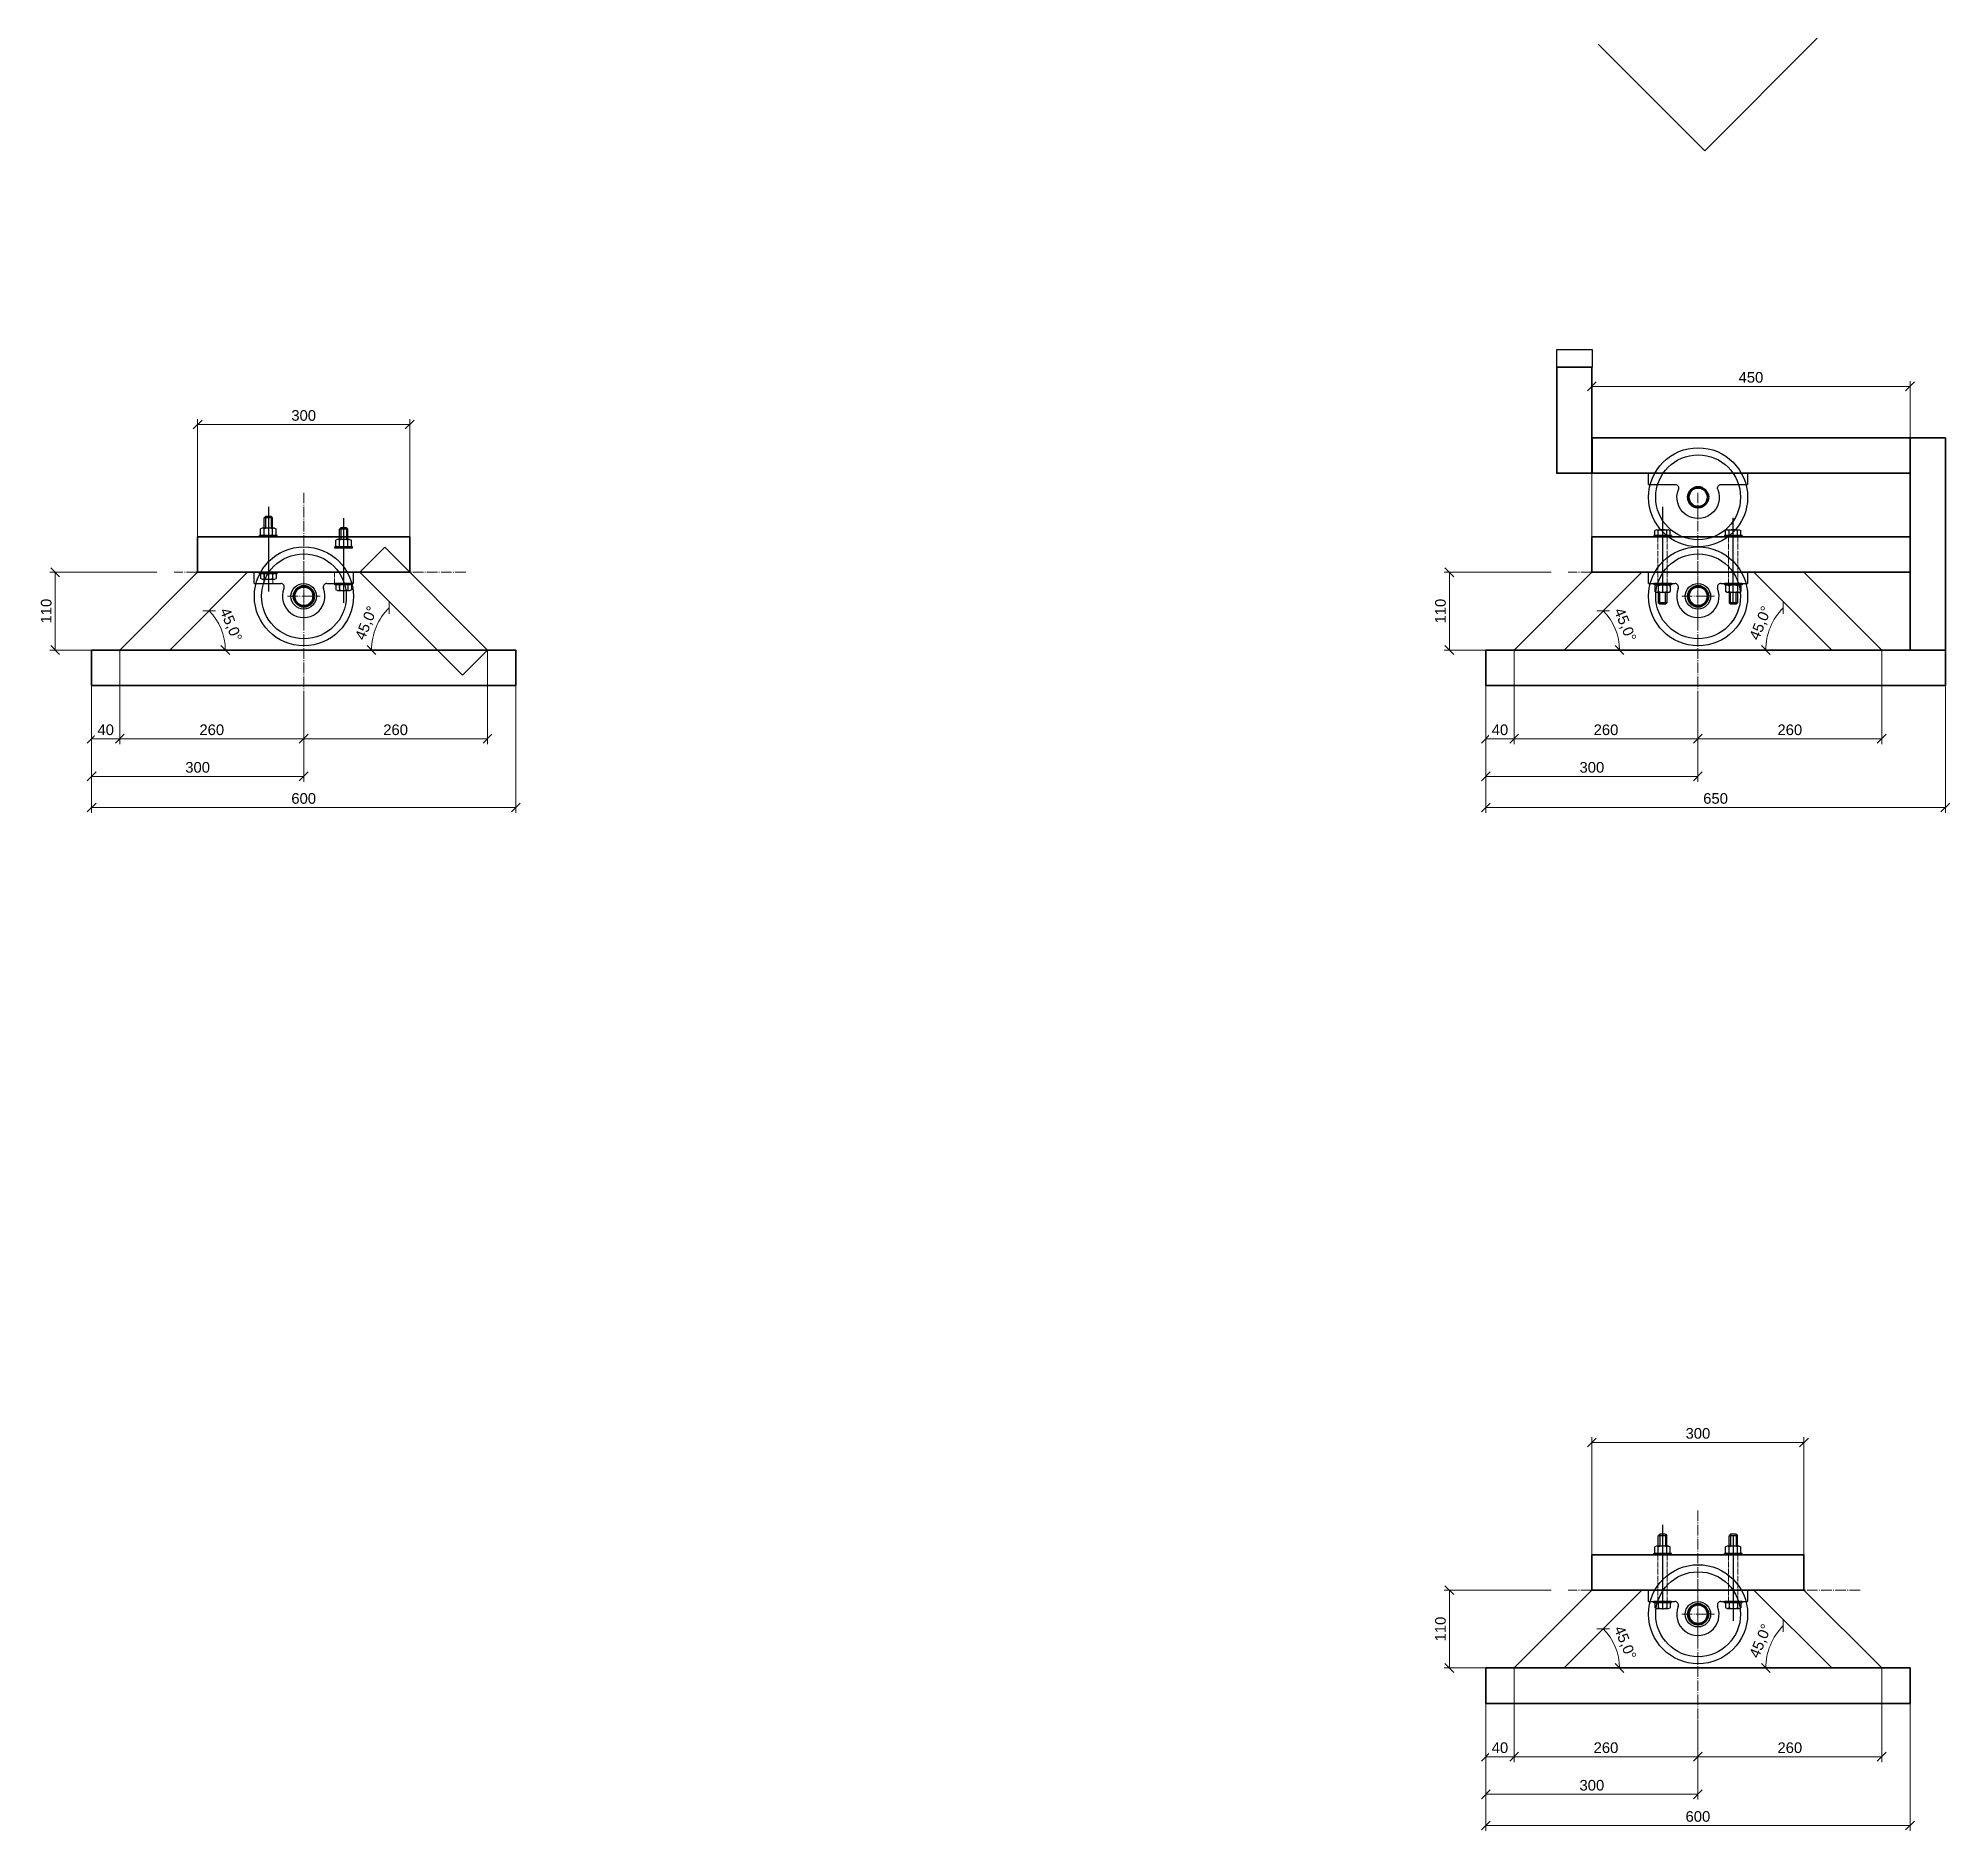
# Model space of a CAD drawing. Header units: millimetres. Extents: x -215307 to 5000, y -206820 to 5000.
# Drawn here: x -193430 to -190726, y -37220 to -34686 of the extents above; entities that cross this region are included whole.
import ezdxf

# ---------------------------------------------------------------- set-up
doc = ezdxf.new("R2010")
doc.units = ezdxf.units.MM
doc.header["$MEASUREMENT"] = 0
doc.header["$PDMODE"] = 3
doc.linetypes.add('ОСЕВАЯ', pattern=[20, 15, -2, 1, -2])
doc.layers.add('01_!!!', color=1, linetype='Continuous', lineweight=60, plot=False)
for name, color, linetype, lineweight in [('01_Dimension', 90, 'Continuous', 15), ('01_Dimension @ 5', 90, 'Continuous', 15), ('01_Оси', 4, 'ОСЕВАЯ', 13), ('02_frame', 160, 'Continuous', 35), ('02_roll', 20, 'Continuous', 30)]:
    doc.layers.add(name, color=color, linetype=linetype, lineweight=lineweight)
for name, color, linetype in [('01_Чертежная', 7, 'Continuous'), ('01_Чертежная @ 5', 7, 'Continuous'), ('БОЛТ', 1, 'Continuous')]:
    doc.layers.add(name, color=color, linetype=linetype)
doc.styles.add('Arial', font='arial.ttf')
doc.dimstyles.new('А-3.0-1', dxfattribs={"dimscale": 0, "dimtxt": 3, "dimasz": 2.5, "dimexe": 1.5, "dimexo": 0, "dimgap": 1, "dimtad": 1, "dimdec": 0, "dimrnd": 1, "dimtxsty": 'Arial', "dimblk": 'OBLIQUE', "dimcen": 3, "dimclrd": 256, "dimclre": 256, "dimadec": 1, "dimazin": 0, "dimtfac": 1, "dimtdec": 0, "dimtmove": 0, "dimatfit": 3, "dimfxl": 1, "dimtfill": 1, "dimlwd": 15, "dimlwe": 15, "dimarcsym": 0})

msp = doc.modelspace()

# ---------------------------------------------------------------- blocks, each defined once
blk = doc.blocks.new('_Oblique')
at = {"color": 0, "linetype": 'ByBlock', "lineweight": -2}
blk.add_line((-0.5, -0.5), (0.5, 0.5), dxfattribs=at)
blk = doc.blocks.new('*D117')
at = {"layer": '01_Dimension', "lineweight": 15, "transparency": 16777216}
for p, q in [((-193354.2, -35600.8), (-193354.2, -35780.9)), ((-192754.2, -35600.8), (-192754.2, -35780.9)), ((-193354.2, -35773.4), (-192754.2, -35773.4))]:
    blk.add_line(p, q, dxfattribs=at)
at = {"layer": 'Defpoints', "color": 0, "transparency": 16777216}
for p in [(-193354.2, -35600.8), (-192754.2, -35600.8), (-192754.2, -35773.4)]:
    blk.add_point(p, dxfattribs=at)
at = {"layer": '01_Dimension', "lineweight": 15, "transparency": 16777216, "xscale": 12.5, "yscale": 12.5, "zscale": 12.5, "rotation": 180}
blk.add_blockref('_Oblique', (-193354.2, -35773.4), dxfattribs=at)
at = {"layer": '01_Dimension', "lineweight": 15, "transparency": 16777216, "xscale": 12.5, "yscale": 12.5, "zscale": 12.5}
blk.add_blockref('_Oblique', (-192754.2, -35773.4), dxfattribs=at)
at = {"layer": '01_Dimension', "color": 0, "transparency": 16777216, "insert": (-193054.2, -35760.7), "char_height": 15, "attachment_point": 5, "style": 'Arial', "bg_fill": 3, "box_fill_scale": 1.25, "bg_fill_color": 256, "bg_fill_true_color": 13158600, "bg_fill_transparency": 0}
blk.add_mtext('600', dxfattribs=at)
blk = doc.blocks.new('*D118')
at = {"layer": '01_Dimension', "lineweight": 15, "transparency": 16777216}
for p, q in [((-193354.2, -35600.8), (-193354.2, -35736.9)), ((-193054.2, -35624.1), (-193054.2, -35736.9)), ((-193054.2, -35729.4), (-193354.2, -35729.4))]:
    blk.add_line(p, q, dxfattribs=at)
at = {"layer": 'Defpoints', "color": 0, "transparency": 16777216}
for p in [(-193354.2, -35600.8), (-193054.2, -35624.1), (-193354.2, -35729.4)]:
    blk.add_point(p, dxfattribs=at)
at = {"layer": '01_Dimension', "lineweight": 15, "transparency": 16777216, "xscale": 12.5, "yscale": 12.5, "zscale": 12.5, "rotation": 180}
blk.add_blockref('_Oblique', (-193354.2, -35729.4), dxfattribs=at)
at = {"layer": '01_Dimension', "lineweight": 15, "transparency": 16777216, "xscale": 12.5, "yscale": 12.5, "zscale": 12.5}
blk.add_blockref('_Oblique', (-193054.2, -35729.4), dxfattribs=at)
at = {"layer": '01_Dimension', "color": 0, "transparency": 16777216, "insert": (-193204.2, -35716.7), "char_height": 15, "attachment_point": 5, "style": 'Arial', "bg_fill": 3, "box_fill_scale": 1.25, "bg_fill_color": 256, "bg_fill_true_color": 13158600, "bg_fill_transparency": 0}
blk.add_mtext('300', dxfattribs=at)
blk = doc.blocks.new('*D115')
at = {"layer": '01_Dimension', "lineweight": 15, "transparency": 16777216}
for p, q in [((-193261.7, -35440.8), (-193413.1, -35440.8)), ((-193405.6, -35550.8), (-193405.6, -35440.8)), ((-193354.2, -35550.8), (-193413.1, -35550.8))]:
    blk.add_line(p, q, dxfattribs=at)
at = {"layer": 'Defpoints', "color": 0, "transparency": 16777216}
for p in [(-193405.6, -35440.8), (-193261.7, -35440.8), (-193354.2, -35550.8)]:
    blk.add_point(p, dxfattribs=at)
at = {"layer": '01_Dimension', "lineweight": 15, "transparency": 16777216, "xscale": 12.5, "yscale": 12.5, "zscale": 12.5}
for p, rotation in [((-193405.6, -35440.8), 90), ((-193405.6, -35550.8), 270)]:
    blk.add_blockref('_Oblique', p, dxfattribs=dict(at, rotation=rotation))
at = {"layer": '01_Dimension', "color": 0, "transparency": 16777216, "insert": (-193418.3, -35495.8), "char_height": 15, "attachment_point": 5, "rotation": 90, "style": 'Arial', "bg_fill": 3, "box_fill_scale": 1.25, "bg_fill_color": 256, "bg_fill_true_color": 13158600, "bg_fill_transparency": 0}
blk.add_mtext('110', dxfattribs=at)
blk = doc.blocks.new('*D116')
at = {"layer": '01_Dimension', "lineweight": 15, "transparency": 16777216}
for p, q in [((-193354.2, -35550.8), (-193354.2, -35683.7)), ((-193314.2, -35550.8), (-193314.2, -35683.7)), ((-193314.2, -35676.2), (-193354.2, -35676.2))]:
    blk.add_line(p, q, dxfattribs=at)
at = {"layer": 'Defpoints', "color": 0, "transparency": 16777216}
for p in [(-193354.2, -35550.8), (-193314.2, -35550.8)]:
    blk.add_point(p, dxfattribs=at)
at = {"layer": '01_Dimension', "lineweight": 15, "transparency": 16777216, "xscale": 12.5, "yscale": 12.5, "zscale": 12.5, "rotation": 180}
blk.add_blockref('_Oblique', (-193354.2, -35676.2), dxfattribs=at)
at = {"layer": '01_Dimension', "lineweight": 15, "transparency": 16777216, "xscale": 12.5, "yscale": 12.5, "zscale": 12.5}
blk.add_blockref('_Oblique', (-193314.2, -35676.2), dxfattribs=at)
at = {"layer": '01_Dimension', "color": 0, "transparency": 16777216, "insert": (-193334.2, -35663.6), "char_height": 15, "attachment_point": 5, "style": 'Arial', "bg_fill": 3, "box_fill_scale": 1.25, "bg_fill_color": 256, "bg_fill_true_color": 13158600, "bg_fill_transparency": 0}
blk.add_mtext('40', dxfattribs=at)
at = {"layer": 'Defpoints', "color": 0, "transparency": 16777216}
blk.add_point((-193354.2, -35676.2), dxfattribs=at)
blk = doc.blocks.new('*D112')
at = {"layer": '01_Dimension', "lineweight": 15, "transparency": 16777216}
for p, q in [((-193314.2, -35550.8), (-193314.2, -35683.7)), ((-193054.2, -35624.1), (-193054.2, -35683.7)), ((-193054.2, -35676.2), (-193314.2, -35676.2))]:
    blk.add_line(p, q, dxfattribs=at)
at = {"layer": 'Defpoints', "color": 0, "transparency": 16777216}
for p in [(-193314.2, -35550.8), (-193054.2, -35624.1), (-193314.2, -35676.2)]:
    blk.add_point(p, dxfattribs=at)
at = {"layer": '01_Dimension', "lineweight": 15, "transparency": 16777216, "xscale": 12.5, "yscale": 12.5, "zscale": 12.5, "rotation": 180}
blk.add_blockref('_Oblique', (-193314.2, -35676.2), dxfattribs=at)
at = {"layer": '01_Dimension', "lineweight": 15, "transparency": 16777216, "xscale": 12.5, "yscale": 12.5, "zscale": 12.5}
blk.add_blockref('_Oblique', (-193054.2, -35676.2), dxfattribs=at)
at = {"layer": '01_Dimension', "color": 0, "transparency": 16777216, "insert": (-193184.2, -35663.6), "char_height": 15, "attachment_point": 5, "style": 'Arial', "bg_fill": 3, "box_fill_scale": 1.25, "bg_fill_color": 256, "bg_fill_true_color": 13158600, "bg_fill_transparency": 0}
blk.add_mtext('260', dxfattribs=at)
blk = doc.blocks.new('*D113')
at = {"layer": '01_Чертежная', "lineweight": 15, "transparency": 16777216}
blk.add_arc((-193243.5, -35550.8), 78.4, 0, 45, dxfattribs=at)
at = {"layer": 'Defpoints', "color": 0, "transparency": 16777216}
for p in [(-193133.5, -35440.8), (-193358.5, -35550.8), (-193243.5, -35550.8), (-192758.5, -35550.8)]:
    blk.add_point(p, dxfattribs=at)
at = {"layer": '01_Чертежная', "lineweight": 15, "transparency": 16777216, "xscale": 12.5, "yscale": 12.5, "zscale": 12.5}
for p, rotation in [((-193188, -35495.4), 135.0000000000009), ((-193165, -35550.8), 270.0000000000019)]:
    blk.add_blockref('_Oblique', p, dxfattribs=dict(at, rotation=rotation))
at = {"layer": '01_Чертежная', "color": 0, "transparency": 16777216, "insert": (-193158.1, -35515.4), "char_height": 15, "attachment_point": 5, "rotation": 292.5, "style": 'Arial', "bg_fill": 3, "box_fill_scale": 1.25, "bg_fill_color": 256, "bg_fill_true_color": 13158600, "bg_fill_transparency": 0}
blk.add_mtext('45,0°', dxfattribs=at)
at = {"layer": 'Defpoints', "color": 0, "transparency": 16777216}
blk.add_point((-193167.7, -35530.5), dxfattribs=at)
blk = doc.blocks.new('*D114')
at = {"layer": '01_Чертежная', "lineweight": 15, "transparency": 16777216}
blk.add_arc((-192873.5, -35550.8), 84.7, 135, 180, dxfattribs=at)
at = {"layer": 'Defpoints', "color": 0, "transparency": 16777216}
for p in [(-192983.5, -35440.8), (-193358.5, -35550.8), (-192873.5, -35550.8), (-192758.5, -35550.8)]:
    blk.add_point(p, dxfattribs=at)
at = {"layer": '01_Чертежная', "lineweight": 15, "transparency": 16777216, "xscale": 12.5, "yscale": 12.5, "zscale": 12.5}
for p, rotation in [((-192933.4, -35490.9), 45.00000000000168), ((-192958.2, -35550.8), 270.0000000000004)]:
    blk.add_blockref('_Oblique', p, dxfattribs=dict(at, rotation=rotation))
at = {"layer": '01_Чертежная', "color": 0, "transparency": 16777216, "insert": (-192964.7, -35513), "char_height": 15, "attachment_point": 5, "rotation": 67.5, "style": 'Arial', "bg_fill": 3, "box_fill_scale": 1.25, "bg_fill_color": 256, "bg_fill_true_color": 13158600, "bg_fill_transparency": 0}
blk.add_mtext('45,0°', dxfattribs=at)
at = {"layer": 'Defpoints', "color": 0, "transparency": 16777216}
blk.add_point((-192946.8, -35508.4), dxfattribs=at)
blk = doc.blocks.new('*D110')
at = {"layer": '01_Чертежная', "lineweight": 15, "transparency": 16777216}
for p, q in [((-193204.2, -35390.8), (-193204.2, -35224.3)), ((-192904.2, -35390.8), (-192904.2, -35224.3)), ((-193204.2, -35231.8), (-192904.2, -35231.8))]:
    blk.add_line(p, q, dxfattribs=at)
at = {"layer": 'Defpoints', "color": 0, "transparency": 16777216}
for p in [(-192904.2, -35231.8), (-193204.2, -35390.8), (-192904.2, -35390.8)]:
    blk.add_point(p, dxfattribs=at)
at = {"layer": '01_Чертежная', "lineweight": 15, "transparency": 16777216, "xscale": 12.5, "yscale": 12.5, "zscale": 12.5, "rotation": 180}
blk.add_blockref('_Oblique', (-193204.2, -35231.8), dxfattribs=at)
at = {"layer": '01_Чертежная', "lineweight": 15, "transparency": 16777216, "xscale": 12.5, "yscale": 12.5, "zscale": 12.5}
blk.add_blockref('_Oblique', (-192904.2, -35231.8), dxfattribs=at)
at = {"layer": '01_Чертежная', "color": 0, "transparency": 16777216, "insert": (-193054.2, -35219.2), "char_height": 15, "attachment_point": 5, "style": 'Arial', "bg_fill": 3, "box_fill_scale": 1.25, "bg_fill_color": 256, "bg_fill_true_color": 13158600, "bg_fill_transparency": 0}
blk.add_mtext('300', dxfattribs=at)
blk = doc.blocks.new('*D111')
at = {"layer": '01_Чертежная', "lineweight": 15, "transparency": 16777216}
for p, q in [((-192794.2, -35550.8), (-192794.2, -35683.7)), ((-193054.2, -35624.1), (-193054.2, -35683.7)), ((-193054.2, -35676.2), (-192794.2, -35676.2))]:
    blk.add_line(p, q, dxfattribs=at)
at = {"layer": 'Defpoints', "color": 0, "transparency": 16777216}
for p in [(-192794.2, -35550.8), (-193054.2, -35624.1), (-192794.2, -35676.2)]:
    blk.add_point(p, dxfattribs=at)
at = {"layer": '01_Чертежная', "lineweight": 15, "transparency": 16777216, "xscale": 12.5, "yscale": 12.5, "zscale": 12.5, "rotation": 180}
blk.add_blockref('_Oblique', (-193054.2, -35676.2), dxfattribs=at)
at = {"layer": '01_Чертежная', "lineweight": 15, "transparency": 16777216, "xscale": 12.5, "yscale": 12.5, "zscale": 12.5}
blk.add_blockref('_Oblique', (-192794.2, -35676.2), dxfattribs=at)
at = {"layer": '01_Чертежная', "color": 0, "transparency": 16777216, "insert": (-192924.2, -35663.6), "char_height": 15, "attachment_point": 5, "style": 'Arial', "bg_fill": 3, "box_fill_scale": 1.25, "bg_fill_color": 256, "bg_fill_true_color": 13158600, "bg_fill_transparency": 0}
blk.add_mtext('260', dxfattribs=at)
blk = doc.blocks.new('*D100')
at = {"layer": '01_Dimension', "lineweight": 15}
for p, q in [((-191382.2, -35600.8), (-191382.2, -35780.9)), ((-190732.2, -35600.8), (-190732.2, -35780.9)), ((-191382.2, -35773.4), (-190732.2, -35773.4))]:
    blk.add_line(p, q, dxfattribs=at)
at = {"layer": 'Defpoints', "color": 0}
for p in [(-191382.2, -35600.8), (-190732.2, -35600.8), (-190732.2, -35773.4)]:
    blk.add_point(p, dxfattribs=at)
at = {"layer": '01_Dimension', "lineweight": 15, "xscale": 12.5, "yscale": 12.5, "zscale": 12.5, "rotation": 180}
blk.add_blockref('_Oblique', (-191382.2, -35773.4), dxfattribs=at)
at = {"layer": '01_Dimension', "lineweight": 15, "xscale": 12.5, "yscale": 12.5, "zscale": 12.5}
blk.add_blockref('_Oblique', (-190732.2, -35773.4), dxfattribs=at)
at = {"layer": '01_Dimension', "color": 0, "insert": (-191057.2, -35760.7), "char_height": 15, "attachment_point": 5, "style": 'Arial', "bg_fill": 3, "box_fill_scale": 1.25, "bg_fill_color": 256, "bg_fill_true_color": 13158600, "bg_fill_transparency": 0}
blk.add_mtext('650', dxfattribs=at)
blk = doc.blocks.new('*D101')
at = {"layer": '01_Dimension', "lineweight": 15, "transparency": 16777216}
for p, q in [((-191382.2, -35600.8), (-191382.2, -35736.9)), ((-191082.2, -35624.1), (-191082.2, -35736.9)), ((-191082.2, -35729.4), (-191382.2, -35729.4))]:
    blk.add_line(p, q, dxfattribs=at)
at = {"layer": 'Defpoints', "color": 0, "transparency": 16777216}
for p in [(-191382.2, -35600.8), (-191082.2, -35624.1), (-191382.2, -35729.4)]:
    blk.add_point(p, dxfattribs=at)
at = {"layer": '01_Dimension', "lineweight": 15, "transparency": 16777216, "xscale": 12.5, "yscale": 12.5, "zscale": 12.5, "rotation": 180}
blk.add_blockref('_Oblique', (-191382.2, -35729.4), dxfattribs=at)
at = {"layer": '01_Dimension', "lineweight": 15, "transparency": 16777216, "xscale": 12.5, "yscale": 12.5, "zscale": 12.5}
blk.add_blockref('_Oblique', (-191082.2, -35729.4), dxfattribs=at)
at = {"layer": '01_Dimension', "color": 0, "transparency": 16777216, "insert": (-191232.2, -35716.7), "char_height": 15, "attachment_point": 5, "style": 'Arial', "bg_fill": 3, "box_fill_scale": 1.25, "bg_fill_color": 256, "bg_fill_true_color": 13158600, "bg_fill_transparency": 0}
blk.add_mtext('300', dxfattribs=at)
blk = doc.blocks.new('*D102')
at = {"layer": '01_Dimension', "lineweight": 15, "transparency": 16777216}
for p, q in [((-191289.8, -35440.8), (-191441.2, -35440.8)), ((-191433.7, -35550.8), (-191433.7, -35440.8)), ((-191382.2, -35550.8), (-191441.2, -35550.8))]:
    blk.add_line(p, q, dxfattribs=at)
at = {"layer": 'Defpoints', "color": 0, "transparency": 16777216}
for p in [(-191433.7, -35440.8), (-191289.8, -35440.8), (-191382.2, -35550.8)]:
    blk.add_point(p, dxfattribs=at)
at = {"layer": '01_Dimension', "lineweight": 15, "transparency": 16777216, "xscale": 12.5, "yscale": 12.5, "zscale": 12.5}
for p, rotation in [((-191433.7, -35440.8), 90), ((-191433.7, -35550.8), 270)]:
    blk.add_blockref('_Oblique', p, dxfattribs=dict(at, rotation=rotation))
at = {"layer": '01_Dimension', "color": 0, "transparency": 16777216, "insert": (-191446.3, -35495.8), "char_height": 15, "attachment_point": 5, "rotation": 90, "style": 'Arial', "bg_fill": 3, "box_fill_scale": 1.25, "bg_fill_color": 256, "bg_fill_true_color": 13158600, "bg_fill_transparency": 0}
blk.add_mtext('110', dxfattribs=at)
blk = doc.blocks.new('*D103')
at = {"layer": '01_Dimension', "lineweight": 15, "transparency": 16777216}
for p, q in [((-191382.2, -35550.8), (-191382.2, -35683.7)), ((-191342.2, -35550.8), (-191342.2, -35683.7)), ((-191342.2, -35676.2), (-191382.2, -35676.2))]:
    blk.add_line(p, q, dxfattribs=at)
at = {"layer": 'Defpoints', "color": 0, "transparency": 16777216}
for p in [(-191382.2, -35550.8), (-191342.2, -35550.8)]:
    blk.add_point(p, dxfattribs=at)
at = {"layer": '01_Dimension', "lineweight": 15, "transparency": 16777216, "xscale": 12.5, "yscale": 12.5, "zscale": 12.5, "rotation": 180}
blk.add_blockref('_Oblique', (-191382.2, -35676.2), dxfattribs=at)
at = {"layer": '01_Dimension', "lineweight": 15, "transparency": 16777216, "xscale": 12.5, "yscale": 12.5, "zscale": 12.5}
blk.add_blockref('_Oblique', (-191342.2, -35676.2), dxfattribs=at)
at = {"layer": '01_Dimension', "color": 0, "transparency": 16777216, "insert": (-191362.2, -35663.6), "char_height": 15, "attachment_point": 5, "style": 'Arial', "bg_fill": 3, "box_fill_scale": 1.25, "bg_fill_color": 256, "bg_fill_true_color": 13158600, "bg_fill_transparency": 0}
blk.add_mtext('40', dxfattribs=at)
at = {"layer": 'Defpoints', "color": 0, "transparency": 16777216}
blk.add_point((-191382.2, -35676.2), dxfattribs=at)
blk = doc.blocks.new('*D104')
at = {"layer": '01_Dimension', "lineweight": 15, "transparency": 16777216}
for p, q in [((-191342.2, -35550.8), (-191342.2, -35683.7)), ((-191082.2, -35624.1), (-191082.2, -35683.7)), ((-191082.2, -35676.2), (-191342.2, -35676.2))]:
    blk.add_line(p, q, dxfattribs=at)
at = {"layer": 'Defpoints', "color": 0, "transparency": 16777216}
for p in [(-191342.2, -35550.8), (-191082.2, -35624.1), (-191342.2, -35676.2)]:
    blk.add_point(p, dxfattribs=at)
at = {"layer": '01_Dimension', "lineweight": 15, "transparency": 16777216, "xscale": 12.5, "yscale": 12.5, "zscale": 12.5, "rotation": 180}
blk.add_blockref('_Oblique', (-191342.2, -35676.2), dxfattribs=at)
at = {"layer": '01_Dimension', "lineweight": 15, "transparency": 16777216, "xscale": 12.5, "yscale": 12.5, "zscale": 12.5}
blk.add_blockref('_Oblique', (-191082.2, -35676.2), dxfattribs=at)
at = {"layer": '01_Dimension', "color": 0, "transparency": 16777216, "insert": (-191212.2, -35663.6), "char_height": 15, "attachment_point": 5, "style": 'Arial', "bg_fill": 3, "box_fill_scale": 1.25, "bg_fill_color": 256, "bg_fill_true_color": 13158600, "bg_fill_transparency": 0}
blk.add_mtext('260', dxfattribs=at)
blk = doc.blocks.new('*D105')
at = {"layer": '01_Dimension', "lineweight": 15}
blk.add_arc((-191271.5, -35550.8), 78.4, 360, 45, dxfattribs=at)
at = {"layer": 'Defpoints', "color": 0}
for p in [(-191161.5, -35440.8), (-191386.5, -35550.8), (-191271.5, -35550.8), (-190736.5, -35550.8)]:
    blk.add_point(p, dxfattribs=at)
at = {"layer": '01_Dimension', "lineweight": 15, "xscale": 12.5, "yscale": 12.5, "zscale": 12.5}
for p, rotation in [((-191216.1, -35495.4), 135.0000000000049), ((-191193.1, -35550.8), 269.9999999999985)]:
    blk.add_blockref('_Oblique', p, dxfattribs=dict(at, rotation=rotation))
at = {"layer": '01_Dimension', "color": 0, "insert": (-191186.1, -35515.4), "char_height": 15, "attachment_point": 5, "rotation": 292.5, "style": 'Arial', "bg_fill": 3, "box_fill_scale": 1.25, "bg_fill_color": 256, "bg_fill_true_color": 13158600, "bg_fill_transparency": 0}
blk.add_mtext('45,0°', dxfattribs=at)
at = {"layer": 'Defpoints', "color": 0}
blk.add_point((-191195.8, -35530.5), dxfattribs=at)
blk = doc.blocks.new('*D106')
at = {"layer": '01_Dimension', "lineweight": 15}
blk.add_arc((-190901.5, -35550.8), 84.7, 135, 180, dxfattribs=at)
at = {"layer": 'Defpoints', "color": 0}
for p in [(-191011.5, -35440.8), (-191386.5, -35550.8), (-190901.5, -35550.8), (-190736.5, -35550.8)]:
    blk.add_point(p, dxfattribs=at)
at = {"layer": '01_Dimension', "lineweight": 15, "xscale": 12.5, "yscale": 12.5, "zscale": 12.5}
for p, rotation in [((-190961.4, -35490.9), 44.99999999999679), ((-190986.2, -35550.8), 270.0000000000004)]:
    blk.add_blockref('_Oblique', p, dxfattribs=dict(at, rotation=rotation))
at = {"layer": '01_Dimension', "color": 0, "insert": (-190992.7, -35513), "char_height": 15, "attachment_point": 5, "rotation": 67.5, "style": 'Arial', "bg_fill": 3, "box_fill_scale": 1.25, "bg_fill_color": 256, "bg_fill_true_color": 13158600, "bg_fill_transparency": 0}
blk.add_mtext('45,0°', dxfattribs=at)
at = {"layer": 'Defpoints', "color": 0}
blk.add_point((-190974.9, -35508.4), dxfattribs=at)
blk = doc.blocks.new('*D107')
at = {"layer": '01_Чертежная', "lineweight": 15}
for p, q in [((-191232.2, -35390.8), (-191232.2, -35170.5)), ((-190782.2, -35390.8), (-190782.2, -35170.5)), ((-191232.2, -35178), (-190782.2, -35178))]:
    blk.add_line(p, q, dxfattribs=at)
at = {"layer": 'Defpoints', "color": 0}
for p in [(-190782.2, -35178), (-191232.2, -35390.8), (-190782.2, -35390.8)]:
    blk.add_point(p, dxfattribs=at)
at = {"layer": '01_Чертежная', "lineweight": 15, "xscale": 12.5, "yscale": 12.5, "zscale": 12.5, "rotation": 180}
blk.add_blockref('_Oblique', (-191232.2, -35178), dxfattribs=at)
at = {"layer": '01_Чертежная', "lineweight": 15, "xscale": 12.5, "yscale": 12.5, "zscale": 12.5}
blk.add_blockref('_Oblique', (-190782.2, -35178), dxfattribs=at)
at = {"layer": '01_Чертежная', "color": 0, "insert": (-191007.2, -35165.3), "char_height": 15, "attachment_point": 5, "style": 'Arial', "bg_fill": 3, "box_fill_scale": 1.25, "bg_fill_color": 256, "bg_fill_true_color": 13158600, "bg_fill_transparency": 0}
blk.add_mtext('450', dxfattribs=at)
blk = doc.blocks.new('*D108')
at = {"layer": '01_Dimension', "lineweight": 15}
for p, q in [((-190822.2, -35550.8), (-190822.2, -35683.7)), ((-191082.2, -35624.1), (-191082.2, -35683.7)), ((-191082.2, -35676.2), (-190822.2, -35676.2))]:
    blk.add_line(p, q, dxfattribs=at)
at = {"layer": 'Defpoints', "color": 0}
for p in [(-190822.2, -35550.8), (-191082.2, -35624.1), (-190822.2, -35676.2)]:
    blk.add_point(p, dxfattribs=at)
at = {"layer": '01_Dimension', "lineweight": 15, "xscale": 12.5, "yscale": 12.5, "zscale": 12.5, "rotation": 180}
blk.add_blockref('_Oblique', (-191082.2, -35676.2), dxfattribs=at)
at = {"layer": '01_Dimension', "lineweight": 15, "xscale": 12.5, "yscale": 12.5, "zscale": 12.5}
blk.add_blockref('_Oblique', (-190822.2, -35676.2), dxfattribs=at)
at = {"layer": '01_Dimension', "color": 0, "insert": (-190952.2, -35663.6), "char_height": 15, "attachment_point": 5, "style": 'Arial', "bg_fill": 3, "box_fill_scale": 1.25, "bg_fill_color": 256, "bg_fill_true_color": 13158600, "bg_fill_transparency": 0}
blk.add_mtext('260', dxfattribs=at)
blk = doc.blocks.new('*D140')
at = {"layer": '01_Dimension', "lineweight": 15}
for p, q in [((-191382.2, -37040), (-191382.2, -37220.1)), ((-190782.2, -37040), (-190782.2, -37220.1)), ((-191382.2, -37212.6), (-190782.2, -37212.6))]:
    blk.add_line(p, q, dxfattribs=at)
at = {"layer": 'Defpoints', "color": 0}
for p in [(-191382.2, -37040), (-190782.2, -37040), (-190782.2, -37212.6)]:
    blk.add_point(p, dxfattribs=at)
at = {"layer": '01_Dimension', "lineweight": 15, "xscale": 12.5, "yscale": 12.5, "zscale": 12.5, "rotation": 180}
blk.add_blockref('_Oblique', (-191382.2, -37212.6), dxfattribs=at)
at = {"layer": '01_Dimension', "lineweight": 15, "xscale": 12.5, "yscale": 12.5, "zscale": 12.5}
blk.add_blockref('_Oblique', (-190782.2, -37212.6), dxfattribs=at)
at = {"layer": '01_Dimension', "color": 0, "insert": (-191082.2, -37200), "char_height": 15, "attachment_point": 5, "style": 'Arial', "bg_fill": 3, "box_fill_scale": 1.25, "bg_fill_color": 256, "bg_fill_true_color": 13158600, "bg_fill_transparency": 0}
blk.add_mtext('600', dxfattribs=at)
blk = doc.blocks.new('*D141')
at = {"layer": '01_Dimension', "lineweight": 15}
for p, q in [((-191382.2, -37040), (-191382.2, -37176.1)), ((-191082.2, -37063.3), (-191082.2, -37176.1)), ((-191082.2, -37168.6), (-191382.2, -37168.6))]:
    blk.add_line(p, q, dxfattribs=at)
at = {"layer": 'Defpoints', "color": 0}
for p in [(-191382.2, -37040), (-191082.2, -37063.3), (-191382.2, -37168.6)]:
    blk.add_point(p, dxfattribs=at)
at = {"layer": '01_Dimension', "lineweight": 15, "xscale": 12.5, "yscale": 12.5, "zscale": 12.5, "rotation": 180}
blk.add_blockref('_Oblique', (-191382.2, -37168.6), dxfattribs=at)
at = {"layer": '01_Dimension', "lineweight": 15, "xscale": 12.5, "yscale": 12.5, "zscale": 12.5}
blk.add_blockref('_Oblique', (-191082.2, -37168.6), dxfattribs=at)
at = {"layer": '01_Dimension', "color": 0, "insert": (-191232.2, -37155.9), "char_height": 15, "attachment_point": 5, "style": 'Arial', "bg_fill": 3, "box_fill_scale": 1.25, "bg_fill_color": 256, "bg_fill_true_color": 13158600, "bg_fill_transparency": 0}
blk.add_mtext('300', dxfattribs=at)
blk = doc.blocks.new('*D142')
at = {"layer": '01_Dimension', "lineweight": 15}
for p, q in [((-191289.8, -36880), (-191441.2, -36880)), ((-191433.7, -36990), (-191433.7, -36880)), ((-191382.2, -36990), (-191441.2, -36990))]:
    blk.add_line(p, q, dxfattribs=at)
at = {"layer": 'Defpoints', "color": 0}
for p in [(-191433.7, -36880), (-191289.8, -36880), (-191382.2, -36990)]:
    blk.add_point(p, dxfattribs=at)
at = {"layer": '01_Dimension', "lineweight": 15, "xscale": 12.5, "yscale": 12.5, "zscale": 12.5}
for p, rotation in [((-191433.7, -36880), 90), ((-191433.7, -36990), 270)]:
    blk.add_blockref('_Oblique', p, dxfattribs=dict(at, rotation=rotation))
at = {"layer": '01_Dimension', "color": 0, "insert": (-191446.3, -36935), "char_height": 15, "attachment_point": 5, "rotation": 90, "style": 'Arial', "bg_fill": 3, "box_fill_scale": 1.25, "bg_fill_color": 256, "bg_fill_true_color": 13158600, "bg_fill_transparency": 0}
blk.add_mtext('110', dxfattribs=at)
blk = doc.blocks.new('*D143')
at = {"layer": '01_Dimension', "lineweight": 15}
for p, q in [((-191382.2, -36990), (-191382.2, -37123)), ((-191342.2, -36990), (-191342.2, -37123)), ((-191342.2, -37115.5), (-191382.2, -37115.5))]:
    blk.add_line(p, q, dxfattribs=at)
at = {"layer": 'Defpoints', "color": 0}
for p in [(-191382.2, -36990), (-191342.2, -36990)]:
    blk.add_point(p, dxfattribs=at)
at = {"layer": '01_Dimension', "lineweight": 15, "xscale": 12.5, "yscale": 12.5, "zscale": 12.5, "rotation": 180}
blk.add_blockref('_Oblique', (-191382.2, -37115.5), dxfattribs=at)
at = {"layer": '01_Dimension', "lineweight": 15, "xscale": 12.5, "yscale": 12.5, "zscale": 12.5}
blk.add_blockref('_Oblique', (-191342.2, -37115.5), dxfattribs=at)
at = {"layer": '01_Dimension', "color": 0, "insert": (-191362.2, -37102.8), "char_height": 15, "attachment_point": 5, "style": 'Arial', "bg_fill": 3, "box_fill_scale": 1.25, "bg_fill_color": 256, "bg_fill_true_color": 13158600, "bg_fill_transparency": 0}
blk.add_mtext('40', dxfattribs=at)
at = {"layer": 'Defpoints', "color": 0}
blk.add_point((-191382.2, -37115.5), dxfattribs=at)
blk = doc.blocks.new('*D144')
at = {"layer": '01_Dimension', "lineweight": 15}
for p, q in [((-191342.2, -36990), (-191342.2, -37123)), ((-191082.2, -37063.3), (-191082.2, -37123)), ((-191082.2, -37115.5), (-191342.2, -37115.5))]:
    blk.add_line(p, q, dxfattribs=at)
at = {"layer": 'Defpoints', "color": 0}
for p in [(-191342.2, -36990), (-191082.2, -37063.3), (-191342.2, -37115.5)]:
    blk.add_point(p, dxfattribs=at)
at = {"layer": '01_Dimension', "lineweight": 15, "xscale": 12.5, "yscale": 12.5, "zscale": 12.5, "rotation": 180}
blk.add_blockref('_Oblique', (-191342.2, -37115.5), dxfattribs=at)
at = {"layer": '01_Dimension', "lineweight": 15, "xscale": 12.5, "yscale": 12.5, "zscale": 12.5}
blk.add_blockref('_Oblique', (-191082.2, -37115.5), dxfattribs=at)
at = {"layer": '01_Dimension', "color": 0, "insert": (-191212.2, -37102.8), "char_height": 15, "attachment_point": 5, "style": 'Arial', "bg_fill": 3, "box_fill_scale": 1.25, "bg_fill_color": 256, "bg_fill_true_color": 13158600, "bg_fill_transparency": 0}
blk.add_mtext('260', dxfattribs=at)
blk = doc.blocks.new('*D145')
at = {"layer": '01_Чертежная', "lineweight": 15}
blk.add_arc((-191271.5, -36990), 78.4, 360, 45, dxfattribs=at)
at = {"layer": 'Defpoints', "color": 0}
for p in [(-191161.5, -36880), (-191386.5, -36990), (-191271.5, -36990), (-190786.5, -36990)]:
    blk.add_point(p, dxfattribs=at)
at = {"layer": '01_Чертежная', "lineweight": 15, "xscale": 12.5, "yscale": 12.5, "zscale": 12.5}
for p, rotation in [((-191216.1, -36934.6), 134.9999999999999), ((-191193.1, -36990), 269.9999999999983)]:
    blk.add_blockref('_Oblique', p, dxfattribs=dict(at, rotation=rotation))
at = {"layer": '01_Чертежная', "color": 0, "insert": (-191186.1, -36954.7), "char_height": 15, "attachment_point": 5, "rotation": 292.5, "style": 'Arial', "bg_fill": 3, "box_fill_scale": 1.25, "bg_fill_color": 256, "bg_fill_true_color": 13158600, "bg_fill_transparency": 0}
blk.add_mtext('45,0°', dxfattribs=at)
at = {"layer": 'Defpoints', "color": 0}
blk.add_point((-191195.8, -36969.7), dxfattribs=at)
blk = doc.blocks.new('*D146')
at = {"layer": '01_Чертежная', "lineweight": 15}
blk.add_arc((-190901.5, -36990), 84.7, 135, 180, dxfattribs=at)
at = {"layer": 'Defpoints', "color": 0}
for p in [(-191011.5, -36880), (-191386.5, -36990), (-190901.5, -36990), (-190786.5, -36990)]:
    blk.add_point(p, dxfattribs=at)
at = {"layer": '01_Чертежная', "lineweight": 15, "xscale": 12.5, "yscale": 12.5, "zscale": 12.5}
for p, rotation in [((-190961.4, -36930.1), 44.99999999999761), ((-190986.2, -36990), 270.0000000000021)]:
    blk.add_blockref('_Oblique', p, dxfattribs=dict(at, rotation=rotation))
at = {"layer": '01_Чертежная', "color": 0, "insert": (-190992.7, -36952.2), "char_height": 15, "attachment_point": 5, "rotation": 67.5, "style": 'Arial', "bg_fill": 3, "box_fill_scale": 1.25, "bg_fill_color": 256, "bg_fill_true_color": 13158600, "bg_fill_transparency": 0}
blk.add_mtext('45,0°', dxfattribs=at)
at = {"layer": 'Defpoints', "color": 0}
blk.add_point((-190974.9, -36947.7), dxfattribs=at)
blk = doc.blocks.new('*D147')
at = {"layer": '01_Чертежная', "lineweight": 15}
for p, q in [((-191232.2, -36830), (-191232.2, -36663.6)), ((-191232.2, -36671.1), (-190932.2, -36671.1)), ((-190932.2, -36830), (-190932.2, -36663.6))]:
    blk.add_line(p, q, dxfattribs=at)
at = {"layer": 'Defpoints', "color": 0}
for p in [(-190932.2, -36671.1), (-191232.2, -36830), (-190932.2, -36830)]:
    blk.add_point(p, dxfattribs=at)
at = {"layer": '01_Чертежная', "lineweight": 15, "xscale": 12.5, "yscale": 12.5, "zscale": 12.5, "rotation": 180}
blk.add_blockref('_Oblique', (-191232.2, -36671.1), dxfattribs=at)
at = {"layer": '01_Чертежная', "lineweight": 15, "xscale": 12.5, "yscale": 12.5, "zscale": 12.5}
blk.add_blockref('_Oblique', (-190932.2, -36671.1), dxfattribs=at)
at = {"layer": '01_Чертежная', "color": 0, "insert": (-191082.2, -36658.4), "char_height": 15, "attachment_point": 5, "style": 'Arial', "bg_fill": 3, "box_fill_scale": 1.25, "bg_fill_color": 256, "bg_fill_true_color": 13158600, "bg_fill_transparency": 0}
blk.add_mtext('300', dxfattribs=at)
blk = doc.blocks.new('*D148')
at = {"layer": '01_Чертежная', "lineweight": 15}
for p, q in [((-190822.2, -36990), (-190822.2, -37123)), ((-191082.2, -37063.3), (-191082.2, -37123)), ((-191082.2, -37115.5), (-190822.2, -37115.5))]:
    blk.add_line(p, q, dxfattribs=at)
at = {"layer": 'Defpoints', "color": 0}
for p in [(-190822.2, -36990), (-191082.2, -37063.3), (-190822.2, -37115.5)]:
    blk.add_point(p, dxfattribs=at)
at = {"layer": '01_Чертежная', "lineweight": 15, "xscale": 12.5, "yscale": 12.5, "zscale": 12.5, "rotation": 180}
blk.add_blockref('_Oblique', (-191082.2, -37115.5), dxfattribs=at)
at = {"layer": '01_Чертежная', "lineweight": 15, "xscale": 12.5, "yscale": 12.5, "zscale": 12.5}
blk.add_blockref('_Oblique', (-190822.2, -37115.5), dxfattribs=at)
at = {"layer": '01_Чертежная', "color": 0, "insert": (-190952.2, -37102.8), "char_height": 15, "attachment_point": 5, "style": 'Arial', "bg_fill": 3, "box_fill_scale": 1.25, "bg_fill_color": 256, "bg_fill_true_color": 13158600, "bg_fill_transparency": 0}
blk.add_mtext('260', dxfattribs=at)
blk = doc.blocks.new('опорный подшип_01')
at = {"layer": '01_Чертежная', "color": 2}
for p, q in [((-70, 16), (-70, 0)), ((-70, 16), (-32.6, 16)), ((-70, 0), (70, 0)), ((-27.8, 22.9), (-28, 22.9)), ((27.8, 22.9), (28, 22.9)), ((32.6, 16), (70, 16)), ((70, 0), (70, 16))]:
    blk.add_line(p, q, dxfattribs=at)
blk.add_circle((0, 34), 14, dxfattribs=at)
for centre, radius, start, end in [((0, 34), 30, 338.1851, 201.8149), ((-32.6, 21), 5.04, 270, 22.3391), ((32.6, 21), 5.04, 157.6609, 270)]:
    blk.add_arc(centre, radius, start, end, dxfattribs=at)

# ---------------------------------------------------------------- dimensions: what is measured, and where the dimension line sits
at = {"layer": '01_Dimension @ 5'}
for base, p1, p2, picture, middle in [((-192754.2, -35773.4), (-193354.2, -35600.8), (-192754.2, -35600.8), '*D117', (-193054.2, -35760.7)), ((-190732.2, -35773.4), (-191382.2, -35600.8), (-190732.2, -35600.8), '*D100', (-191057.2, -35760.7)), ((-190782.2, -37212.6), (-191382.2, -37040), (-190782.2, -37040), '*D140', (-191082.2, -37200))]:
    dim = msp.add_linear_dim(base=base, p1=p1, p2=p2, dimstyle='А-3.0-1', override={"dimscale": 5, "dimtix": 0, "dimtofl": 1, "dimtmove": 0, "dimatfit": 3}, dxfattribs=at)
    dim.commit()
    dim.dimension.update_dxf_attribs({"geometry": picture, "text_midpoint": middle})

# ---------------------------------------------------------------- linework, layer by layer
at = {"layer": '01_!!!'}
for centre in [(-193053.9, -35474.8), (-191081.9, -35474.8), (-191081.9, -36914)]:
    msp.add_circle(centre, 14, dxfattribs=at)
at = {"layer": '01_Оси'}
for p, q in [((-192824.9, -35440.8), (-193237.4, -35440.8)), ((-190852.9, -35440.8), (-191265.5, -35440.8)), ((-190852.9, -36880), (-191265.5, -36880))]:
    msp.add_line(p, q, dxfattribs=at)
at = {"layer": '01_Чертежная', "color": 5}
for p, q in [((-191072.4, -34845), (-190913.3, -34685.8)), ((-191223.1, -34694.3), (-191072.4, -34845))]:
    msp.add_line(p, q, dxfattribs=at)
at = {"layer": '02_frame'}
for p, q in [((-192794.2, -35550.8), (-192939.5, -35405.5)), ((-193314.2, -35550.8), (-193204.2, -35440.8)), ((-193243.5, -35550.8), (-193133.5, -35440.8)), ((-192829.5, -35586.2), (-192974.9, -35440.8)), ((-191342.2, -35550.8), (-191232.2, -35440.8)), ((-191271.5, -35550.8), (-191161.5, -35440.8)), ((-190892.9, -35550.8), (-191002.9, -35440.8)), ((-190822.2, -35550.8), (-190932.2, -35440.8)), ((-191342.2, -36990), (-191232.2, -36880)), ((-191271.5, -36990), (-191161.5, -36880)), ((-190892.9, -36990), (-191002.9, -36880)), ((-190822.2, -36990), (-190932.2, -36880))]:
    msp.add_line(p, q, dxfattribs=at)
for points in [[(-193204.2, -35440.8), (-192904.2, -35440.8), (-192904.2, -35390.8), (-193204.2, -35390.8)], [(-191232.2, -35440.8), (-190782.2, -35440.8), (-190782.2, -35390.8), (-191232.2, -35390.8)], [(-191232.2, -36880), (-190932.2, -36880), (-190932.2, -36830), (-191232.2, -36830)]]:
    msp.add_lwpolyline(points, close=True, dxfattribs=at)
at = {"layer": '02_roll'}
for centre, radius in [((-193053.9, -35474.8), 70), ((-193053.9, -35474.8), 60), ((-191081.9, -35474.8), 70), ((-191081.9, -35474.8), 60), ((-191081.9, -36914), 70), ((-191081.9, -36914), 60)]:
    msp.add_circle(centre, radius, dxfattribs=at)
at = {"layer": 'БОЛТ'}
for p, q in [((-192985.2, -35404.8), (-193010.2, -35404.8)), ((-193010.2, -35406.8), (-193010.2, -35404.8)), ((-192985.2, -35406.8), (-193010.2, -35406.8)), ((-193006.2, -35404.8), (-193003.7, -35404.8)), ((-192989.2, -35404.8), (-192991.7, -35404.8)), ((-192985.2, -35406.8), (-192985.2, -35404.8))]:
    msp.add_line(p, q, dxfattribs=at)

msp.set_redraw_order([(e.dxf.handle, doc.entitydb.next_handle()) for e in msp.query("TEXT MTEXT ATTDEF DIMENSION ARC_DIMENSION")])  # texts and dimensions are drawn at this point

# ---------------------------------------------------------------- next in the draw order: dimensions: what is measured, and where the dimension line sits
at = {"layer": '01_Dimension @ 5'}
for base, p1, p2, picture, middle in [((-193354.2, -35729.4), (-193054.2, -35624.1), (-193354.2, -35600.8), '*D118', (-193204.2, -35716.7)), ((-191382.2, -35729.4), (-191082.2, -35624.1), (-191382.2, -35600.8), '*D101', (-191232.2, -35716.7)), ((-191382.2, -37168.6), (-191082.2, -37063.3), (-191382.2, -37040), '*D141', (-191232.2, -37155.9))]:
    dim = msp.add_linear_dim(base=base, p1=p1, p2=p2, dimstyle='А-3.0-1', override={"dimscale": 5, "dimtix": 0, "dimtofl": 1, "dimtmove": 0, "dimatfit": 3}, dxfattribs=at)
    dim.commit()
    dim.dimension.update_dxf_attribs({"geometry": picture, "text_midpoint": middle})

# ---------------------------------------------------------------- next in the draw order: linework, layer by layer
at = {"layer": '01_Оси'}
for p, q in [((-193054.2, -35328.3), (-193054.2, -35624.1)), ((-191082.2, -35328.3), (-191082.2, -35624.1)), ((-191082.2, -36767.5), (-191082.2, -37063.3))]:
    msp.add_line(p, q, dxfattribs=at)
at = {"layer": '02_frame'}
for points in [[(-193354.2, -35550.8), (-192754.2, -35550.8), (-192754.2, -35600.8), (-193354.2, -35600.8)], [(-191382.2, -35550.8), (-190732.2, -35550.8), (-190732.2, -35600.8), (-191382.2, -35600.8)], [(-191382.2, -36990), (-190782.2, -36990), (-190782.2, -37040), (-191382.2, -37040)]]:
    msp.add_lwpolyline(points, close=True, dxfattribs=at)

# ---------------------------------------------------------------- next in the draw order: dimensions: what is measured, and where the dimension line sits
at = {"layer": '01_Dimension @ 5'}
for base, p1, p2, picture, middle in [((-193405.6, -35440.8), (-193354.2, -35550.8), (-193261.7, -35440.8), '*D115', (-193418.3, -35495.8)), ((-191433.7, -35440.8), (-191382.2, -35550.8), (-191289.8, -35440.8), '*D102', (-191446.3, -35495.8)), ((-191433.7, -36880), (-191382.2, -36990), (-191289.8, -36880), '*D142', (-191446.3, -36935))]:
    dim = msp.add_linear_dim(base=base, p1=p1, p2=p2, angle=90, dimstyle='А-3.0-1', override={"dimscale": 5, "dimtix": 0, "dimtofl": 1, "dimtmove": 0, "dimatfit": 3}, dxfattribs=at)
    dim.commit()
    dim.dimension.update_dxf_attribs({"geometry": picture, "text_midpoint": middle})
at = {"layer": '01_Чертежная @ 5'}
for base, p1, p2, picture, middle in [((-190782.2, -35178), (-191232.2, -35390.8), (-190782.2, -35390.8), '*D107', (-191007.2, -35165.3)), ((-192904.2, -35231.8), (-193204.2, -35390.8), (-192904.2, -35390.8), '*D110', (-193054.2, -35219.2)), ((-190932.2, -36671.1), (-191232.2, -36830), (-190932.2, -36830), '*D147', (-191082.2, -36658.4))]:
    dim = msp.add_linear_dim(base=base, p1=p1, p2=p2, dimstyle='А-3.0-1', override={"dimscale": 5, "dimtix": 0, "dimtofl": 1, "dimtmove": 0, "dimatfit": 3}, dxfattribs=at)
    dim.commit()
    dim.dimension.update_dxf_attribs({"geometry": picture, "text_midpoint": middle})

# ---------------------------------------------------------------- next in the draw order: linework, layer by layer
at = {"layer": '01_!!!'}
msp.add_circle((-191081.9, -35334.8), 14, dxfattribs=at)
at = {"layer": '01_Чертежная', "color": 5}
msp.add_lwpolyline([(-191281.9, -35125.8), (-191231.9, -35125.8), (-191231.9, -35150.8), (-191281.9, -35150.8)], close=True, dxfattribs=at)
at = {"layer": '02_frame'}
for points in [[(-191281.9, -35150.8), (-191232.2, -35150.8), (-191232.2, -35300.8), (-191281.9, -35300.8)], [(-191231.9, -35300.8), (-190782.2, -35300.8), (-190782.2, -35250.8), (-191231.9, -35250.8)]]:
    msp.add_lwpolyline(points, close=True, dxfattribs=at)
at = {"layer": '02_roll'}
for radius in [70, 60]:
    msp.add_circle((-191081.9, -35334.8), radius, dxfattribs=at)
at = {"layer": 'БОЛТ'}
for p, q in [((-193108.2, -35361.8), (-193110.2, -35363.8)), ((-193098.2, -35363.8), (-193110.2, -35363.8)), ((-193110.2, -35378.4), (-193110.2, -35363.8)), ((-193100.2, -35361.8), (-193108.2, -35361.8)), ((-193108.2, -35361.8), (-193108.2, -35378.4)), ((-193100.2, -35361.8), (-193100.2, -35378.4)), ((-193100.2, -35361.8), (-193098.2, -35363.8)), ((-193098.2, -35378.4), (-193098.2, -35363.8)), ((-193091.7, -35388.8), (-193116.7, -35388.8)), ((-193116.7, -35390.8), (-193116.7, -35388.8)), ((-193091.7, -35390.8), (-193116.7, -35390.8)), ((-193112.7, -35378.4), (-193115.1, -35379.4)), ((-193115.1, -35387.8), (-193115.1, -35379.4)), ((-193112.7, -35388.8), (-193115.1, -35387.8)), ((-193095.7, -35378.4), (-193112.7, -35378.4)), ((-193112.7, -35388.8), (-193110.2, -35388.8)), ((-193110.2, -35387.8), (-193110.2, -35379.4)), ((-193098.2, -35387.8), (-193098.2, -35379.4)), ((-193095.7, -35388.8), (-193098.2, -35388.8)), ((-193095.7, -35378.4), (-193093.2, -35379.4)), ((-193095.7, -35388.8), (-193093.2, -35387.8)), ((-193093.2, -35387.8), (-193093.2, -35379.4)), ((-193091.7, -35390.8), (-193091.7, -35388.8)), ((-193001.7, -35377.8), (-193003.7, -35379.8)), ((-192991.7, -35379.8), (-193003.7, -35379.8)), ((-193003.7, -35394.4), (-193003.7, -35379.8)), ((-192993.7, -35377.8), (-193001.7, -35377.8)), ((-193001.7, -35377.8), (-193001.7, -35394.4)), ((-192993.7, -35377.8), (-192993.7, -35394.4)), ((-192993.7, -35377.8), (-192991.7, -35379.8)), ((-192991.7, -35394.4), (-192991.7, -35379.8)), ((-191144.7, -35388.8), (-191144.7, -35390.8)), ((-191119.7, -35388.8), (-191144.7, -35388.8)), ((-191119.7, -35390.8), (-191144.7, -35390.8)), ((-191140.7, -35380.8), (-191143.2, -35381.8)), ((-191143.2, -35388.8), (-191143.2, -35381.8)), ((-191140.7, -35380.8), (-191123.7, -35380.8)), ((-191138.2, -35388.8), (-191138.2, -35381.8)), ((-191126.2, -35388.8), (-191126.2, -35381.8)), ((-191123.7, -35380.8), (-191121.3, -35381.8)), ((-191121.3, -35388.8), (-191121.3, -35381.8)), ((-191119.7, -35388.8), (-191119.7, -35390.8)), ((-191044.7, -35388.8), (-191044.7, -35390.8)), ((-191019.7, -35388.8), (-191044.7, -35388.8)), ((-191019.7, -35390.8), (-191044.7, -35390.8)), ((-191040.7, -35380.8), (-191043.2, -35381.8)), ((-191043.2, -35388.8), (-191043.2, -35381.8)), ((-191040.7, -35380.8), (-191023.7, -35380.8)), ((-191038.2, -35388.8), (-191038.2, -35381.8)), ((-191026.2, -35388.8), (-191026.2, -35381.8)), ((-191023.7, -35380.8), (-191021.3, -35381.8)), ((-191021.3, -35388.8), (-191021.3, -35381.8)), ((-191019.7, -35388.8), (-191019.7, -35390.8)), ((-193006.2, -35394.4), (-193008.6, -35395.4)), ((-193008.6, -35403.8), (-193008.6, -35395.4)), ((-193006.2, -35404.8), (-193008.6, -35403.8)), ((-192989.2, -35394.4), (-193006.2, -35394.4)), ((-193003.7, -35403.8), (-193003.7, -35395.4)), ((-192991.7, -35403.8), (-192991.7, -35395.4)), ((-192989.2, -35394.4), (-192986.7, -35395.4)), ((-192989.2, -35404.8), (-192986.7, -35403.8)), ((-192986.7, -35403.8), (-192986.7, -35395.4)), ((-191140.7, -36817.6), (-191143.2, -36818.7)), ((-191143.2, -36827), (-191143.2, -36818.7)), ((-191123.7, -36817.6), (-191140.7, -36817.6)), ((-191136.2, -36801), (-191138.2, -36803)), ((-191126.2, -36803), (-191138.2, -36803)), ((-191138.2, -36817.6), (-191138.2, -36803)), ((-191138.2, -36827), (-191138.2, -36818.7)), ((-191128.2, -36801), (-191136.2, -36801)), ((-191136.2, -36801), (-191136.2, -36817.6)), ((-191128.2, -36801), (-191128.2, -36817.6)), ((-191128.2, -36801), (-191126.2, -36803)), ((-191126.2, -36817.6), (-191126.2, -36803)), ((-191126.2, -36827), (-191126.2, -36818.7)), ((-191123.7, -36817.6), (-191121.3, -36818.7)), ((-191121.3, -36827), (-191121.3, -36818.7)), ((-191040.7, -36817.6), (-191043.2, -36818.7)), ((-191043.2, -36827), (-191043.2, -36818.7)), ((-191023.7, -36817.6), (-191040.7, -36817.6)), ((-191036.2, -36801), (-191038.2, -36803)), ((-191026.2, -36803), (-191038.2, -36803)), ((-191038.2, -36817.6), (-191038.2, -36803)), ((-191038.2, -36827), (-191038.2, -36818.7)), ((-191028.2, -36801), (-191036.2, -36801)), ((-191036.2, -36801), (-191036.2, -36817.6)), ((-191028.2, -36801), (-191028.2, -36817.6)), ((-191028.2, -36801), (-191026.2, -36803)), ((-191026.2, -36817.6), (-191026.2, -36803)), ((-191026.2, -36827), (-191026.2, -36818.7)), ((-191023.7, -36817.6), (-191021.3, -36818.7)), ((-191021.3, -36827), (-191021.3, -36818.7)), ((-191119.7, -36828), (-191144.7, -36828)), ((-191144.7, -36830), (-191144.7, -36828)), ((-191119.7, -36830), (-191144.7, -36830)), ((-191140.7, -36828), (-191143.2, -36827)), ((-191140.7, -36828), (-191138.2, -36828)), ((-191123.7, -36828), (-191126.2, -36828)), ((-191123.7, -36828), (-191121.3, -36827)), ((-191119.7, -36830), (-191119.7, -36828)), ((-191019.7, -36828), (-191044.7, -36828)), ((-191044.7, -36830), (-191044.7, -36828)), ((-191019.7, -36830), (-191044.7, -36830)), ((-191040.7, -36828), (-191043.2, -36827)), ((-191040.7, -36828), (-191038.2, -36828)), ((-191023.7, -36828), (-191026.2, -36828)), ((-191023.7, -36828), (-191021.3, -36827)), ((-191019.7, -36830), (-191019.7, -36828))]:
    msp.add_line(p, q, dxfattribs=at)
for centre, radius, start, end in [((-193112.7, -35381.9), 3.48, 45, 90), ((-193112.7, -35385.3), 3.48, 270, 315), ((-193104.2, -35396.7), 18.3, 90, 109.2349), ((-193104.2, -35370.5), 18.3, 250.7651, 270), ((-193104.2, -35396.7), 18.3, 70.7651, 90), ((-193104.2, -35370.5), 18.3, 270, 289.2349), ((-193095.7, -35381.9), 3.48, 90, 135), ((-193095.7, -35385.3), 3.48, 225, 270), ((-191140.7, -35384.3), 3.48, 45, 90), ((-191132.2, -35399.1), 18.3, 90, 109.2349), ((-191132.2, -35399.1), 18.3, 70.7651, 90), ((-191123.7, -35384.3), 3.48, 90, 135), ((-191040.7, -35384.3), 3.48, 45, 90), ((-191032.2, -35399.1), 18.3, 90, 109.2349), ((-191032.2, -35399.1), 18.3, 70.7651, 90), ((-191023.7, -35384.3), 3.48, 90, 135), ((-193006.2, -35397.9), 3.48, 45, 90), ((-193006.2, -35401.3), 3.48, 270, 315), ((-192997.7, -35412.7), 18.3, 90, 109.2349), ((-192997.7, -35386.5), 18.3, 250.7651, 270), ((-192997.7, -35412.7), 18.3, 70.7651, 90), ((-192997.7, -35386.5), 18.3, 270, 289.2349), ((-192989.2, -35397.9), 3.48, 90, 135), ((-192989.2, -35401.3), 3.48, 225, 270), ((-191140.7, -36821.1), 3.48, 45, 90), ((-191132.2, -36835.9), 18.3, 90, 109.2349), ((-191132.2, -36835.9), 18.3, 70.7651, 90), ((-191123.7, -36821.1), 3.48, 90, 135), ((-191040.7, -36821.1), 3.48, 45, 90), ((-191032.2, -36835.9), 18.3, 90, 109.2349), ((-191032.2, -36835.9), 18.3, 70.7651, 90), ((-191023.7, -36821.1), 3.48, 90, 135), ((-191140.7, -36824.5), 3.48, 270, 315), ((-191132.2, -36809.8), 18.3, 250.7651, 270), ((-191132.2, -36809.8), 18.3, 270, 289.2349), ((-191123.7, -36824.5), 3.48, 225, 270), ((-191040.7, -36824.5), 3.48, 270, 315), ((-191032.2, -36809.8), 18.3, 250.7651, 270), ((-191032.2, -36809.8), 18.3, 270, 289.2349), ((-191023.7, -36824.5), 3.48, 225, 270)]:
    msp.add_arc(centre, radius, start, end, dxfattribs=at)

# ---------------------------------------------------------------- next in the draw order: block references
at = {"layer": '01_Чертежная', "color": 5, "xscale": -1, "rotation": 180}
msp.add_blockref('опорный подшип_01', (-191081.9, -35300.8), dxfattribs=at)

# ---------------------------------------------------------------- next in the draw order: dimensions: what is measured, and where the dimension line sits
at = {"layer": '01_Dimension @ 5'}
for base, p1, p2, picture, middle in [((-193354.2, -35676.2), (-193314.2, -35550.8), (-193354.2, -35550.8), '*D116', (-193334.2, -35663.6)), ((-191382.2, -35676.2), (-191342.2, -35550.8), (-191382.2, -35550.8), '*D103', (-191362.2, -35663.6)), ((-191382.2, -37115.5), (-191342.2, -36990), (-191382.2, -36990), '*D143', (-191362.2, -37102.8))]:
    dim = msp.add_linear_dim(base=base, p1=p1, p2=p2, dimstyle='А-3.0-1', override={"dimscale": 5, "dimtix": 0, "dimtofl": 1, "dimtmove": 0, "dimatfit": 3}, dxfattribs=at)
    dim.commit()
    dim.dimension.update_dxf_attribs({"geometry": picture, "text_midpoint": middle})

# ---------------------------------------------------------------- next in the draw order: dimensions: what is measured, and where the dimension line sits
for base, p1, p2, picture, middle in [((-193314.2, -35676.2), (-193054.2, -35624.1), (-193314.2, -35550.8), '*D112', (-193184.2, -35663.6)), ((-191342.2, -35676.2), (-191082.2, -35624.1), (-191342.2, -35550.8), '*D104', (-191212.2, -35663.6)), ((-191342.2, -37115.5), (-191082.2, -37063.3), (-191342.2, -36990), '*D144', (-191212.2, -37102.8))]:
    dim = msp.add_linear_dim(base=base, p1=p1, p2=p2, dimstyle='А-3.0-1', override={"dimscale": 5, "dimtix": 0, "dimtofl": 1, "dimtmove": 0, "dimatfit": 3}, dxfattribs=at)
    dim.commit()
    dim.dimension.update_dxf_attribs({"geometry": picture, "text_midpoint": middle})

# ---------------------------------------------------------------- next in the draw order: dimensions: what is measured, and where the dimension line sits
dim = msp.add_angular_dim_2l(base=(-191195.8, -35530.5), line1=((-191386.5, -35550.8), (-190736.5, -35550.8)), line2=((-191271.5, -35550.8), (-191161.5, -35440.8)), dimstyle='А-3.0-1', override={"dimscale": 5, "dimtix": 0, "dimtofl": 1, "dimtmove": 0, "dimatfit": 3}, dxfattribs=at)
dim.commit()
dim.dimension.update_dxf_attribs({"geometry": '*D105', "text_midpoint": (-191186.1, -35515.4)})
at = {"layer": '01_Чертежная @ 5'}
for base, line1, line2, picture, middle in [((-193167.7, -35530.5), ((-193358.5, -35550.8), (-192758.5, -35550.8)), ((-193243.5, -35550.8), (-193133.5, -35440.8)), '*D113', (-193158.1, -35515.4)), ((-191195.8, -36969.7), ((-191386.5, -36990), (-190786.5, -36990)), ((-191271.5, -36990), (-191161.5, -36880)), '*D145', (-191186.1, -36954.7))]:
    dim = msp.add_angular_dim_2l(base=base, line1=line1, line2=line2, dimstyle='А-3.0-1', override={"dimscale": 5, "dimtix": 0, "dimtofl": 1, "dimtmove": 0, "dimatfit": 3}, dxfattribs=at)
    dim.commit()
    dim.dimension.update_dxf_attribs({"geometry": picture, "text_midpoint": middle})

# ---------------------------------------------------------------- next in the draw order: dimensions: what is measured, and where the dimension line sits
at = {"layer": '01_Dimension @ 5'}
dim = msp.add_angular_dim_2l(base=(-190974.9, -35508.4), line1=((-191386.5, -35550.8), (-190736.5, -35550.8)), line2=((-190901.5, -35550.8), (-191011.5, -35440.8)), dimstyle='А-3.0-1', override={"dimscale": 5, "dimtix": 0, "dimtofl": 1, "dimtmove": 0, "dimatfit": 3}, dxfattribs=at)
dim.commit()
dim.dimension.update_dxf_attribs({"geometry": '*D106', "text_midpoint": (-190992.7, -35513)})
at = {"layer": '01_Чертежная @ 5'}
for base, line1, line2, picture, middle in [((-192946.8, -35508.4), ((-193358.5, -35550.8), (-192758.5, -35550.8)), ((-192873.5, -35550.8), (-192983.5, -35440.8)), '*D114', (-192964.7, -35513)), ((-190974.9, -36947.7), ((-191386.5, -36990), (-190786.5, -36990)), ((-190901.5, -36990), (-191011.5, -36880)), '*D146', (-190992.7, -36952.2))]:
    dim = msp.add_angular_dim_2l(base=base, line1=line1, line2=line2, dimstyle='А-3.0-1', override={"dimscale": 5, "dimtix": 0, "dimtofl": 1, "dimtmove": 0, "dimatfit": 3}, dxfattribs=at)
    dim.commit()
    dim.dimension.update_dxf_attribs({"geometry": picture, "text_midpoint": middle})

# ---------------------------------------------------------------- next in the draw order: linework, layer by layer
at = {"layer": '01_Оси', "ltscale": 0.5}
for p, q in [((-191138.7, -35390.8), (-191138.7, -35456.8)), ((-191125.7, -35390.8), (-191125.7, -35456.8)), ((-191038.7, -35390.8), (-191038.7, -35456.8)), ((-191025.7, -35390.8), (-191025.7, -35456.8)), ((-193110.7, -35440.8), (-193110.7, -35456.8)), ((-193097.7, -35440.8), (-193097.7, -35456.8)), ((-193010.7, -35440.8), (-193010.7, -35456.8)), ((-192997.7, -35440.8), (-192997.7, -35456.8)), ((-191138.7, -36830), (-191138.7, -36896)), ((-191125.7, -36830), (-191125.7, -36896)), ((-191038.7, -36830), (-191038.7, -36896)), ((-191025.7, -36830), (-191025.7, -36896))]:
    msp.add_line(p, q, dxfattribs=at)
at = {"layer": '01_Оси'}
for p, q in [((-193054.2, -35426.3), (-193054.2, -35517.6)), ((-191082.2, -35426.3), (-191082.2, -35517.6)), ((-193077, -35474.8), (-193030.8, -35474.8)), ((-191105.1, -35474.8), (-191058.8, -35474.8)), ((-191082.2, -36865.6), (-191082.2, -36956.8)), ((-191105.1, -36914), (-191058.8, -36914))]:
    msp.add_line(p, q, dxfattribs=at)
at = {"layer": '01_Чертежная', "color": 2}
for p, q in [((-193124.2, -35456.8), (-193124.2, -35440.8)), ((-193124.2, -35440.8), (-192984.2, -35440.8)), ((-192984.2, -35440.8), (-192984.2, -35456.8)), ((-191152.2, -35456.8), (-191152.2, -35440.8)), ((-191152.2, -35440.8), (-191012.2, -35440.8)), ((-191012.2, -35440.8), (-191012.2, -35456.8)), ((-193124.2, -35456.8), (-193086.7, -35456.8)), ((-193082, -35463.7), (-193082.2, -35463.7)), ((-193026.4, -35463.7), (-193026.2, -35463.7)), ((-193021.6, -35456.8), (-192984.2, -35456.8)), ((-191152.2, -35456.8), (-191114.8, -35456.8)), ((-191110, -35463.7), (-191110.2, -35463.7)), ((-191054.4, -35463.7), (-191054.2, -35463.7)), ((-191049.7, -35456.8), (-191012.2, -35456.8)), ((-191152.2, -36896), (-191152.2, -36880)), ((-191152.2, -36880), (-191012.2, -36880)), ((-191152.2, -36896), (-191114.8, -36896)), ((-191110, -36902.9), (-191110.2, -36902.9)), ((-191054.4, -36902.9), (-191054.2, -36902.9)), ((-191049.7, -36896), (-191012.2, -36896)), ((-191012.2, -36880), (-191012.2, -36896))]:
    msp.add_line(p, q, dxfattribs=at)
at = {"layer": '01_Чертежная', "color": 5}
msp.add_line((-193004.2, -35456.8), (-193004.2, -35462.8), dxfattribs=at)
msp.add_lwpolyline([(-192939.5, -35405.5), (-192904.2, -35440.8), (-192974.9, -35440.8), (-192939.5, -35405.5)], dxfattribs=at)
at = {"layer": '01_Чертежная', "color": 2}
for centre, radius in [((-193054.2, -35474.8), 18), ((-193054.2, -35474.8), 14), ((-191082.2, -35474.8), 18), ((-191082.2, -35474.8), 14), ((-191082.2, -36914), 18), ((-191082.2, -36914), 14)]:
    msp.add_circle(centre, radius, dxfattribs=at)
for centre, radius, start, end in [((-193086.7, -35461.8), 5.04, 337.6609, 90), ((-193054.2, -35474.8), 30, 158.1851, 21.8149), ((-193021.6, -35461.8), 5.04, 90, 202.3391), ((-191114.8, -35461.8), 5.04, 337.6609, 90), ((-191082.2, -35474.8), 30, 158.1851, 21.8149), ((-191049.7, -35461.8), 5.04, 90, 202.3391), ((-191114.8, -36901.1), 5.04, 337.6609, 90), ((-191082.2, -36914), 30, 158.1851, 21.8149), ((-191049.7, -36901.1), 5.04, 90, 202.3391)]:
    msp.add_arc(centre, radius, start, end, dxfattribs=at)
at = {"layer": '02_frame'}
msp.add_lwpolyline([(-190782.2, -35250.8), (-190732.2, -35250.8), (-190732.2, -35550.8), (-190782.2, -35550.8)], close=True, dxfattribs=at)
at = {"layer": 'БОЛТ'}
for p, q in [((-193104.2, -35348.2), (-193104.2, -35467.8)), ((-192997.7, -35364.2), (-192997.7, -35483.8)), ((-191132.2, -35348.2), (-191132.2, -35467.8)), ((-191032.2, -35483.4), (-191032.2, -35363.8)), ((-193116.7, -35442.8), (-193116.7, -35440.8)), ((-193091.7, -35440.8), (-193116.7, -35440.8)), ((-193091.7, -35442.8), (-193116.7, -35442.8)), ((-193115.1, -35442.8), (-193115.1, -35449.8)), ((-193110.2, -35442.8), (-193110.2, -35449.8)), ((-193098.2, -35442.8), (-193098.2, -35449.8)), ((-193093.2, -35442.8), (-193093.2, -35449.8)), ((-193091.7, -35442.8), (-193091.7, -35440.8)), ((-193112.7, -35450.8), (-193115.1, -35449.8)), ((-193112.7, -35450.8), (-193095.7, -35450.8)), ((-193095.7, -35450.8), (-193093.2, -35449.8)), ((-193010.2, -35458.8), (-193010.2, -35456.8)), ((-192985.2, -35456.8), (-193010.2, -35456.8)), ((-192985.2, -35458.8), (-193010.2, -35458.8)), ((-193008.6, -35458.8), (-193008.6, -35465.8)), ((-193006.2, -35466.8), (-193008.6, -35465.8)), ((-193006.2, -35466.8), (-192989.2, -35466.8)), ((-193003.7, -35458.8), (-193003.7, -35465.8)), ((-192991.7, -35458.8), (-192991.7, -35465.8)), ((-192989.2, -35466.8), (-192986.7, -35465.8)), ((-192986.7, -35458.8), (-192986.7, -35465.8)), ((-192985.2, -35458.8), (-192985.2, -35456.8)), ((-191119.7, -35456.8), (-191144.7, -35456.8)), ((-191144.7, -35456.8), (-191144.7, -35458.8)), ((-191119.7, -35458.8), (-191144.7, -35458.8)), ((-191140.7, -35458.8), (-191143.2, -35459.8)), ((-191143.2, -35459.8), (-191143.2, -35468.2)), ((-191140.7, -35469.2), (-191143.2, -35468.2)), ((-191140.7, -35458.8), (-191138.2, -35458.8)), ((-191123.7, -35469.2), (-191140.7, -35469.2)), ((-191138.2, -35459.8), (-191138.2, -35468.2)), ((-191138.2, -35469.2), (-191138.2, -35483.8)), ((-191136.2, -35485.8), (-191136.2, -35469.2)), ((-191128.2, -35485.8), (-191128.2, -35469.2)), ((-191123.7, -35458.8), (-191126.2, -35458.8)), ((-191126.2, -35459.8), (-191126.2, -35468.2)), ((-191126.2, -35469.2), (-191126.2, -35483.8)), ((-191123.7, -35458.8), (-191121.3, -35459.8)), ((-191123.7, -35469.2), (-191121.3, -35468.2)), ((-191121.3, -35459.8), (-191121.3, -35468.2)), ((-191119.7, -35456.8), (-191119.7, -35458.8)), ((-191019.7, -35456.8), (-191044.7, -35456.8)), ((-191044.7, -35456.8), (-191044.7, -35458.8)), ((-191019.7, -35458.8), (-191044.7, -35458.8)), ((-191040.7, -35458.8), (-191043.2, -35459.8)), ((-191043.2, -35459.8), (-191043.2, -35468.2)), ((-191040.7, -35469.2), (-191043.2, -35468.2)), ((-191040.7, -35458.8), (-191038.2, -35458.8)), ((-191023.7, -35469.2), (-191040.7, -35469.2)), ((-191038.2, -35459.8), (-191038.2, -35468.2)), ((-191038.2, -35469.2), (-191038.2, -35483.8)), ((-191036.2, -35485.8), (-191036.2, -35469.2)), ((-191028.2, -35485.8), (-191028.2, -35469.2)), ((-191023.7, -35458.8), (-191026.2, -35458.8)), ((-191026.2, -35459.8), (-191026.2, -35468.2)), ((-191026.2, -35469.2), (-191026.2, -35483.8)), ((-191023.7, -35458.8), (-191021.3, -35459.8)), ((-191023.7, -35469.2), (-191021.3, -35468.2)), ((-191021.3, -35459.8), (-191021.3, -35468.2)), ((-191019.7, -35456.8), (-191019.7, -35458.8)), ((-191126.2, -35483.8), (-191138.2, -35483.8)), ((-191136.2, -35485.8), (-191138.2, -35483.8)), ((-191128.2, -35485.8), (-191136.2, -35485.8)), ((-191128.2, -35485.8), (-191126.2, -35483.8)), ((-191026.2, -35483.8), (-191038.2, -35483.8)), ((-191036.2, -35485.8), (-191038.2, -35483.8)), ((-191028.2, -35485.8), (-191036.2, -35485.8)), ((-191028.2, -35485.8), (-191026.2, -35483.8)), ((-191132.2, -36787.4), (-191132.2, -36907.1)), ((-191032.2, -36803.4), (-191032.2, -36923.1)), ((-191144.7, -36898), (-191144.7, -36896)), ((-191119.7, -36896), (-191144.7, -36896)), ((-191119.7, -36898), (-191144.7, -36898)), ((-191143.2, -36898), (-191143.2, -36905)), ((-191140.7, -36906), (-191143.2, -36905)), ((-191138.2, -36898), (-191138.2, -36905)), ((-191126.2, -36898), (-191126.2, -36905)), ((-191123.7, -36906), (-191121.3, -36905)), ((-191121.3, -36898), (-191121.3, -36905)), ((-191119.7, -36898), (-191119.7, -36896)), ((-191044.7, -36898), (-191044.7, -36896)), ((-191019.7, -36896), (-191044.7, -36896)), ((-191019.7, -36898), (-191044.7, -36898)), ((-191043.2, -36898), (-191043.2, -36905)), ((-191040.7, -36906), (-191043.2, -36905)), ((-191038.2, -36898), (-191038.2, -36905)), ((-191026.2, -36898), (-191026.2, -36905)), ((-191023.7, -36906), (-191021.3, -36905)), ((-191021.3, -36898), (-191021.3, -36905)), ((-191019.7, -36898), (-191019.7, -36896)), ((-191140.7, -36906), (-191123.7, -36906)), ((-191040.7, -36906), (-191023.7, -36906))]:
    msp.add_line(p, q, dxfattribs=at)
for centre, radius, start, end in [((-193112.7, -35447.3), 3.48, 270, 315), ((-193104.2, -35432.5), 18.3, 250.7651, 270), ((-193104.2, -35432.5), 18.3, 270, 289.2349), ((-193095.7, -35447.3), 3.48, 225, 270), ((-193006.2, -35463.3), 3.48, 270, 315), ((-192997.7, -35448.5), 18.3, 250.7651, 270), ((-192997.7, -35448.5), 18.3, 270, 289.2349), ((-192989.2, -35463.3), 3.48, 225, 270), ((-191140.7, -35462.3), 3.48, 45, 90), ((-191140.7, -35465.7), 3.48, 270, 315), ((-191132.2, -35477.1), 18.3, 90, 109.2349), ((-191132.2, -35450.9), 18.3, 250.7651, 270), ((-191132.2, -35477.1), 18.3, 70.7651, 90), ((-191132.2, -35450.9), 18.3, 270, 289.2349), ((-191123.7, -35462.3), 3.48, 90, 135), ((-191123.7, -35465.7), 3.48, 225, 270), ((-191040.7, -35462.3), 3.48, 45, 90), ((-191040.7, -35465.7), 3.48, 270, 315), ((-191032.2, -35477.1), 18.3, 90, 109.2349), ((-191032.2, -35450.9), 18.3, 250.7651, 270), ((-191032.2, -35477.1), 18.3, 70.7651, 90), ((-191032.2, -35450.9), 18.3, 270, 289.2349), ((-191023.7, -35462.3), 3.48, 90, 135), ((-191023.7, -35465.7), 3.48, 225, 270), ((-191140.7, -36902.5), 3.48, 270, 315), ((-191132.2, -36887.8), 18.3, 250.7651, 270), ((-191132.2, -36887.8), 18.3, 270, 289.2349), ((-191123.7, -36902.5), 3.48, 225, 270), ((-191040.7, -36902.5), 3.48, 270, 315), ((-191032.2, -36887.8), 18.3, 250.7651, 270), ((-191032.2, -36887.8), 18.3, 270, 289.2349), ((-191023.7, -36902.5), 3.48, 225, 270)]:
    msp.add_arc(centre, radius, start, end, dxfattribs=at)

# ---------------------------------------------------------------- next in the draw order: dimensions: what is measured, and where the dimension line sits
at = {"layer": '01_Dimension @ 5'}
dim = msp.add_linear_dim(base=(-190822.2, -35676.2), p1=(-191082.2, -35624.1), p2=(-190822.2, -35550.8), dimstyle='А-3.0-1', override={"dimscale": 5, "dimtix": 0, "dimtofl": 1, "dimtmove": 0, "dimatfit": 3}, dxfattribs=at)
dim.commit()
dim.dimension.update_dxf_attribs({"geometry": '*D108', "text_midpoint": (-190952.2, -35663.6)})
at = {"layer": '01_Чертежная @ 5'}
for base, p1, p2, picture, middle in [((-192794.2, -35676.2), (-193054.2, -35624.1), (-192794.2, -35550.8), '*D111', (-192924.2, -35663.6)), ((-190822.2, -37115.5), (-191082.2, -37063.3), (-190822.2, -36990), '*D148', (-190952.2, -37102.8))]:
    dim = msp.add_linear_dim(base=base, p1=p1, p2=p2, dimstyle='А-3.0-1', override={"dimscale": 5, "dimtix": 0, "dimtofl": 1, "dimtmove": 0, "dimatfit": 3}, dxfattribs=at)
    dim.commit()
    dim.dimension.update_dxf_attribs({"geometry": picture, "text_midpoint": middle})

# ---------------------------------------------------------------- next in the draw order: linework, layer by layer
at = {"layer": '01_Чертежная', "color": 5}
msp.add_lwpolyline([(-192829.5, -35586.2), (-192864.9, -35550.8), (-192794.2, -35550.8), (-192829.5, -35586.2)], dxfattribs=at)

doc.saveas('drawing.dxf')
